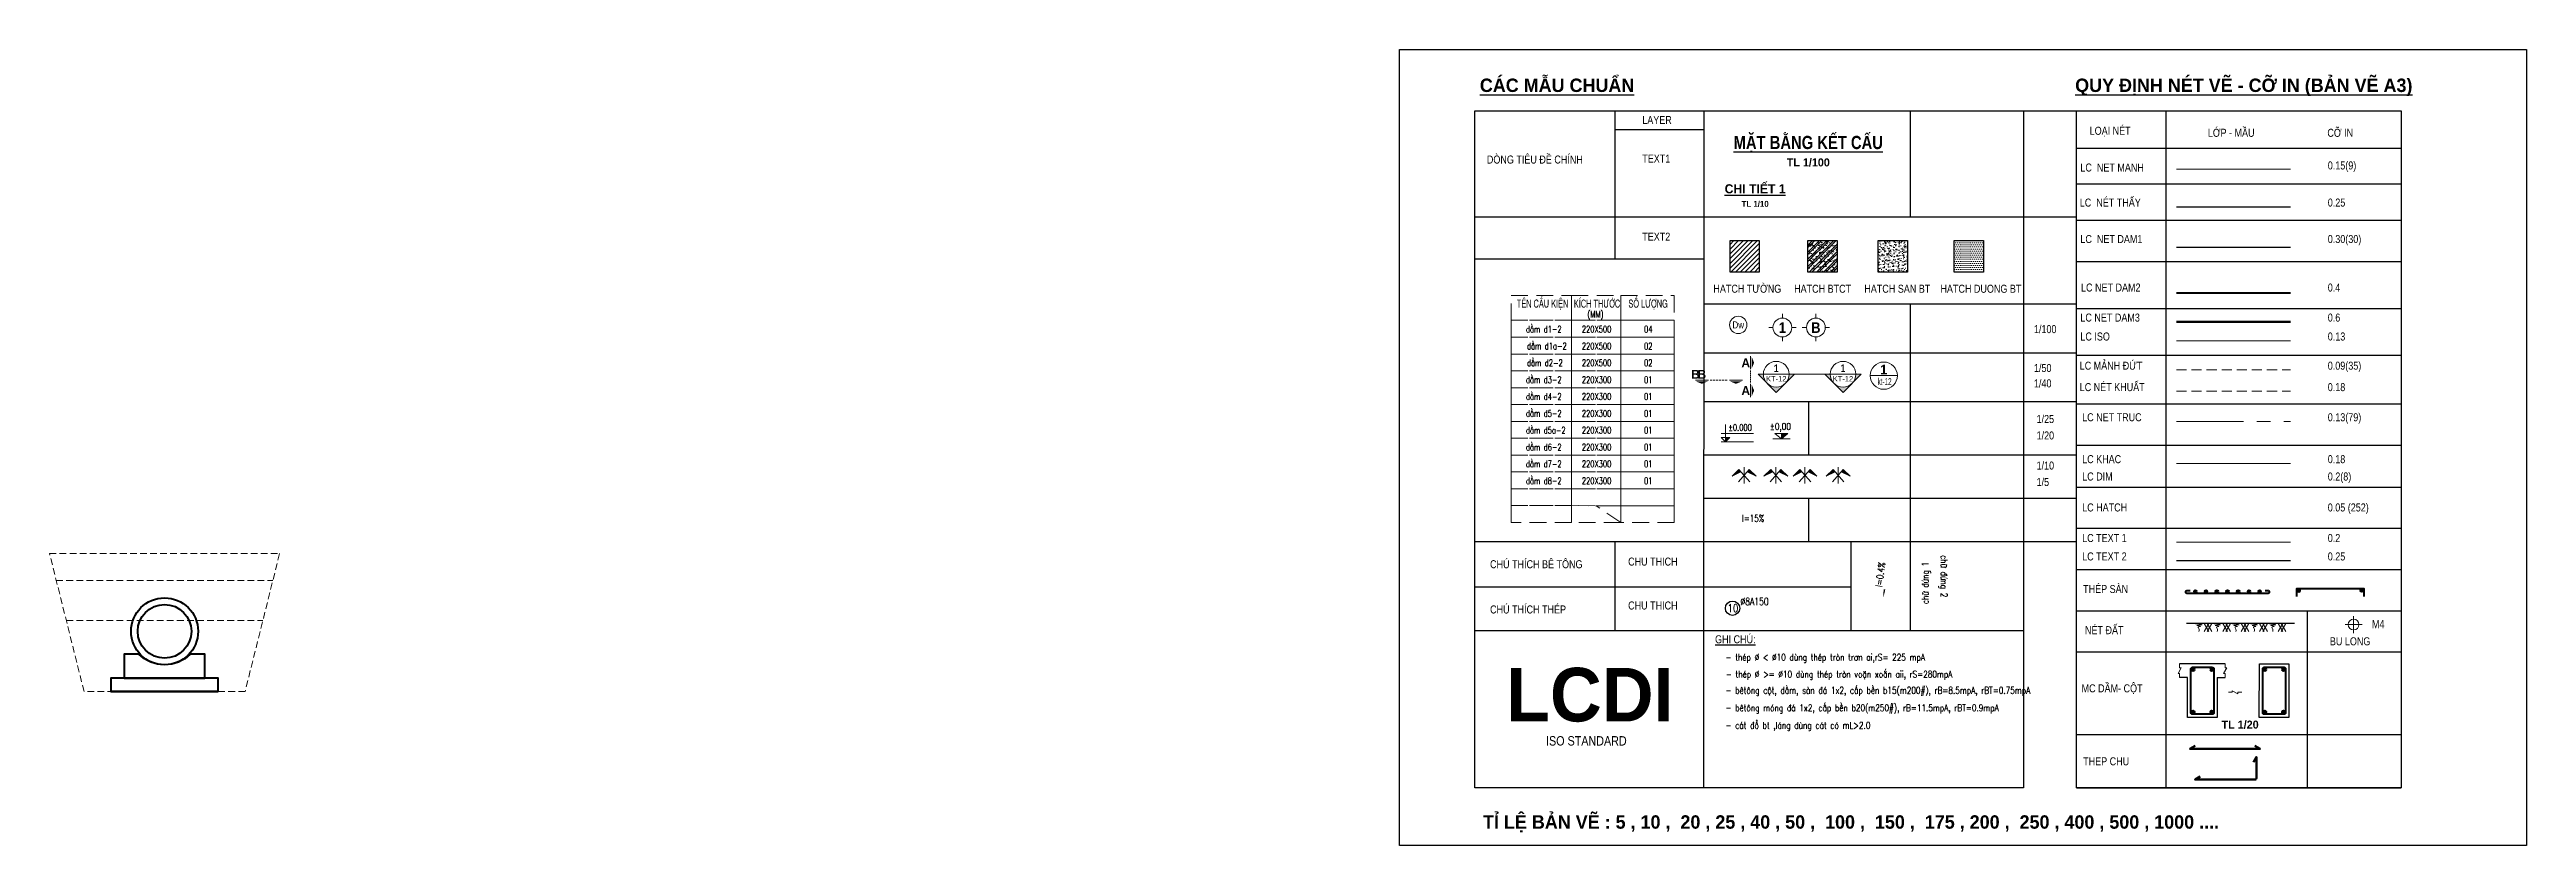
# Model space of a CAD drawing. Header units: millimetres. Extents: x -99113 to -65212, y 21211 to 34445.
# Drawn here: x -91757 to -73295, y 28504 to 34445 of the extents above; entities that cross this region are included whole.
import ezdxf
from ezdxf.enums import TextEntityAlignment as Align

# ---------------------------------------------------------------- set-up
doc = ezdxf.new("R2010")
doc.units = ezdxf.units.MM
doc.header["$MEASUREMENT"] = 0
for name, pattern in [('CENTERX2', [4, 2.5, -0.5, 0.5, -0.5]), ('DASHDOT', [1, 0.5, -0.25, 0, -0.25]), ('HIDDEN', [0.375, 0.25, -0.125])]:
    doc.linetypes.add(name, pattern=pattern)
for name, color, linetype, lineweight in [('KICHTHUOC', 8, 'Continuous', 18), ('LC Dim', 8, 'Continuous', 18), ('LC Hatch', 252, 'Continuous', 9), ('LC Hatch @ 1 (1)', 252, 'Continuous', 0), ('LC ISO', 153, 'Continuous', 13), ('LC Khac', 4, 'Continuous', 9), ('LC MANH DUT', 35, 'HIDDEN', 5), ('LC Net dam 1', 30, 'Continuous', 30), ('LC Net dam2', 6, 'Continuous', 40), ('LC Net dam3', 1, 'Continuous', 60), ('LC Net khuat', 4, 'HIDDEN', 13), ('LC Net manh', 239, 'Continuous', 5), ('LC Net thay', 7, 'Continuous', 25), ('LC Net truc', 79, 'DASHDOT', 13), ('LC Text1', 3, 'Continuous', 20), ('LC Text2', 7, 'Continuous', 25), ('Text', 7, 'Continuous', 20), ('v-KICHTHUOC', 8, 'Continuous', 18), ('v-TEXT', 7, 'Continuous', 20)]:
    doc.layers.add(name, color=color, linetype=linetype, lineweight=lineweight)
doc.styles.add('ARIAL', font='arial.ttf', dxfattribs={"width": 0.8})
doc.styles.add('Brief text', font='')
doc.styles.add('General text 2', font='arial.ttf')
doc.styles.add('LC 1', font='')
doc.styles.add('LC 2', font='', dxfattribs={"width": 0.7})
doc.styles.add('LC 3', font='vnsimli.shx', dxfattribs={"width": 0.75})
doc.styles.add('LC3', font='', dxfattribs={"width": 0.8})
doc.styles.add('T1', font='Vnsimli.shx', dxfattribs={"width": 0.8})
doc.styles.add('T2', font='', dxfattribs={"width": 0.8})
doc.styles.add('text', font='hoatbif.shx', dxfattribs={"width": 0.7})
doc.styles.add('text1', font='', dxfattribs={"width": 0.7, "height": 300})
doc.styles.get('Brief text').set_extended_font_data('.VnHelvetInsH', bold=True)
doc.styles.get('LC 1').set_extended_font_data('.VnAvantH', bold=True)
doc.styles.get('LC 2').set_extended_font_data('.VnArial NarrowH')
doc.styles.get('LC3').set_extended_font_data('.VnArialH', bold=True)
doc.styles.get('T2').set_extended_font_data('.VnArialH')
doc.styles.get('text1').set_extended_font_data('.VnHelvetInsH', bold=True)

msp = doc.modelspace()

# ---------------------------------------------------------------- texts
at = {"layer": 'LC Text1', "ltscale": 0.2, "style": 'LC 1', "width": 0.9}
for s, p in [('1', (-78840.9, 32305.8, 0)), ('B', (-78590.9, 32305.8, 0))]:
    msp.add_text(s, height=78.9, rotation=359.99922, dxfattribs=at).set_placement(p, align=Align.BOTTOM_CENTER)
at = {"layer": 'LC Text1', "style": 'LC 3', "width": 0.75}
msp.add_text(' I=15%%%', height=52.43, rotation=359.99922, dxfattribs=at).set_placement((-79168.3, 30919.4, 0))
at = {"layer": 'LC Text1', "color": 3, "style": 'LC 3', "width": 0.8}
for s, height, rotation, p in [('ch÷ ®øng 2', 50, 269.99922, (-77660.6, 30671.7, 0)), ('ch÷ ®øng 1', 50, 89.99922, (-77751, 30305.4, 0)), ('- thÐp %%C < %%C10 dïng thÐp trßn tr¬n ai,rS= 225 mpA', 50.002, 359.99922, (-79264.1, 29884, 0)), ('- thÐp %%C >= %%C10 dïng thÐp trßn voÆn xo¾n aii, rS=280mpA', 50.002, 359.99922, (-79262.1, 29757.8, 0)), ('- bªt«ng cét, dÇm, sµn ®¸ 1x2, cÊp bÒn b15(m200#), rB=8.5mpA, rBT=0.75mpA', 50.002, 359.99922, (-79264.6, 29637.4, 0)), ('- bªt«ng mãng ®¸ 1x2, cÊp bÒn b20(m250#), rB=11.5mpA, rBT=0.9mpA', 50.002, 359.99922, (-79264.6, 29506.8, 0)), ('- c¸t ®æ bt ,l¸ng dïng c¸t cã mL>2.0', 50.002, 359.99922, (-79264.6, 29376.1, 0))]:
    msp.add_text(s, height=height, rotation=rotation, dxfattribs=at).set_placement(p)
at = {"layer": 'LC Text2', "lineweight": -2}
for s, height, style, p in [('%%uc¸c mÉu chuÈn', 100.004, 'LC 1', (-81095.9, 34127.5, 0)), ('%%Uquy ®Þnh nÐt vÏ - cì in (b¶n vÏ A3)', 100.004, 'LC 1', (-76658.4, 34127.5, 0)), ('tl 1/20', 60, 'LC 1', (-75567.1, 29376.6, 0)), ('iso standard', 70.003, 'LC 2', (-80602.5, 29250.5, 0)), ('tØ lÖ b¶n vÏ : 5 , 10 ,  20 , 25 , 40 , 50 ,  100 ,  150 ,  175 , 200 ,  250 , 400 , 500 , 1000 ....', 100.004, 'LC 1', (-81072, 28629.9, 0))]:
    msp.add_text(s, height=height, rotation=359.99922, dxfattribs=dict(at, style=style)).set_placement(p)
at = {"layer": 'LC Text2', "style": 'T2', "width": 0.8}
for s, height, p in [('layer', 60, (-79885.1, 33888.5, 0)), ('lo¹i nÐt', 60, (-76550.2, 33808.1, 0)), ('Líp - mÇu', 60, (-75669.4, 33793.1, 0)), ('cì in', 60, (-74778.5, 33793, 0)), ('dßng tiªu ®Ò chÝnh', 60.002, (-81043.3, 33593.4, 0)), ('text1', 60, (-79885.1, 33600.2, 0)), ('0.15(9)', 60, (-74775.4, 33549.5, 0)), ('LC  Net manh', 60.002, (-76619.3, 33533.7, 0)), ('LC  nÐt thÊy', 60.002, (-76623.9, 33272.3, 0)), ('0.25 ', 60, (-74775.4, 33272.3, 0)), ('text2', 60, (-79885.2, 33017.9, 0)), ('LC  Net dam1', 60.002, (-76619.3, 33000.2, 0)), ('0.30(30)', 60, (-74775.4, 33000.2, 0)), ('HATCH T¦êNG', 60.002, (-79354.9, 32629.3, 0)), ('HATCH BTCT', 60, (-78753.3, 32629.3, 0)), ('HATCH SAN BT', 60.002, (-78229.9, 32629.3, 0)), ('HATCH DUONG BT', 60.002, (-77662.6, 32629.3, 0)), ('LC Net dam2', 60.002, (-76614.5, 32638.3, 0)), ('0.4', 60, (-74775.5, 32638.3, 0)), ('1/100', 60, (-76965.6, 32327.8, 0)), ('LC Net dam3', 60.002, (-76619.4, 32414.1, 0)), ('LC iso', 60, (-76619.4, 32273, 0)), ('0.6', 60, (-74775.5, 32414.1, 0)), ('0.13', 60, (-74775.5, 32273, 0)), ('LC m¶nh ®øt', 60.002, (-76624.4, 32055.1, 0)), ('1/50', 60, (-76965.6, 32037.7, 0)), ('1/40', 60, (-76965.6, 31923.1, 0)), ('LC nÐt khuÊt', 60.002, (-76624.4, 31895.3, 0)), ('0.09(35)', 60, (-74775.5, 32055, 0)), ('0.18', 60, (-74775.5, 31895.2, 0)), ('1/25', 60, (-76946, 31657.2, 0)), ('1/20', 60, (-76946, 31534.4, 0)), ('LC Net truc', 60.002, (-76606.2, 31670.3, 0)), ('0.13(79)', 60, (-74775.5, 31670.2, 0)), ('LC khac', 60, (-76606.2, 31357.6, 0)), ('0.18', 60, (-74775.5, 31357.6, 0)), ('1/10', 60, (-76946, 31309.9, 0)), ('1/5', 60, (-76946, 31187.1, 0)), ('LC dim', 60, (-76606.2, 31228.2, 0)), ('0.2(8)', 60, (-74775.5, 31228.1, 0)), ('LC Hatch', 60, (-76606.2, 30997.2, 0)), ('0.05 (252)', 60, (-74775.5, 30997.2, 0)), ('chó thÝch bª t«ng', 60.002, (-81019.5, 30573.5, 0)), ('chu thich', 60, (-79990.6, 30593.2, 0)), ('LC text 1', 60, (-76606.2, 30768.9, 0)), ('LC text 2', 60, (-76606.2, 30631.7, 0)), ('0.2', 60, (-74775.5, 30768.9, 0)), ('0.25', 60, (-74775.5, 30631.7, 0)), ('thÐp sµn', 60, (-76599, 30388.8, 0)), ('chó thÝch thÐp', 60.002, (-81019.5, 30236, 0)), ('chu thich', 60, (-79990.6, 30265.6, 0)), ('nÐt ®Êt', 60, (-76585.1, 30081.3, 0)), ('m4', 60, (-74446.3, 30126.1, 0)), ('%%Ughi chó:', 60.002, (-79342.4, 30013.3, 0)), ('bu long', 60, (-74759.7, 29998.3, 0)), ('mc dÇm- cét', 60.002, (-76610.4, 29647.3, 0)), ('thep chu', 60, (-76598.6, 29102.8, 0))]:
    msp.add_text(s, height=height, rotation=359.99922, dxfattribs=at).set_placement(p)
at = {"layer": 'LC Text2', "ltscale": 100, "style": 'LC 3', "width": 0.75}
msp.add_text('10', height=61.11, rotation=359.99922, dxfattribs=at).set_placement((-79209.2, 30275.1, 0), align=Align.MIDDLE_CENTER)
at = {"layer": 'LC Text2', "linetype": 'ByBlock', "style": 'LC 3', "width": 0.75}
msp.add_text('%%C8A150', height=55.56, rotation=359.99922, dxfattribs=at).set_placement((-79153.6, 30297.2, 0))
at = {"layer": 'LC Text2', "lineweight": -2, "style": 'LC 1'}
msp.add_text('LCDI', height=400.02, rotation=359.99922, dxfattribs=at).set_placement((-80276.1, 29630.3, 0), align=Align.MIDDLE)

# ---------------------------------------------------------------- blocks, each defined once
blk = doc.blocks.new('DXicon')
at = {"layer": 'LC Hatch', "ltscale": 50}
for points in [[(-1.15, 4.39), (-1.9, 5.26), (-4.45, 2.69)], [(4.45, 2.69), (1.9, 5.26), (1.15, 4.39)]]:
    blk.add_hatch(color=252, dxfattribs=at).paths.add_polyline_path(points)
at = {"layer": 'LC Net manh', "color": 8, "ltscale": 50}
for p, q in [((-1.9, 5.26), (-4.45, 2.69)), ((-4.45, 2.69), (-1.15, 4.39)), ((-2.13, 0.57), (1.9, 5.26)), ((2.13, 0.57), (-1.9, 5.26)), ((0, 0.04), (0, 6.04)), ((4.45, 2.69), (1.15, 4.39)), ((1.9, 5.26), (4.45, 2.69))]:
    blk.add_line(p, q, dxfattribs=at)
blk = doc.blocks.new('thep tron 2')
at = {"layer": 'LC Net dam2'}
for p, q in [((-0.5, 0.5), (0.5, 0.5)), ((0.35, 0.85), (-0.35, 0.15)), ((-0.35, 0.85), (0.35, 0.15)), ((0, 1), (0, 0))]:
    blk.add_line(p, q, dxfattribs=at)
blk.add_circle((0, 0.5), 0.5, dxfattribs=at)
blk = doc.blocks.new('theptron1')
at = {"layer": 'LC Net dam3'}
for p, q in [((-0.5, 0), (0.5, 0)), ((-0.35, 0.35), (0.35, -0.35)), ((0.35, 0.35), (-0.35, -0.35)), ((0, 0.5), (0, -0.5))]:
    blk.add_line(p, q, dxfattribs=at)
blk.add_circle((0, 0), 0.5, dxfattribs=at)
blk = doc.blocks.new('mat dat')
at = {"layer": 'LC Net manh'}
for p, q in [((2, 0), (3.73, -3)), ((3.73, 0), (2, -3)), ((3.15, 0), (4.88, -3)), ((4.88, 0), (3.15, -3))]:
    blk.add_line(p, q, dxfattribs=at)
blk.add_spline([(0, 0), (-1.21, -0.12), (1.21, -0.52), (-0.75, -0.75), (0.58, -1.1), (-0.23, -1.33), (0.06, -2.19), (0, -3)], degree=3, dxfattribs=at)
blk = doc.blocks.new('TTRUC')
at = {"layer": 'LC ISO'}
for p, q in [((-6.9, 0), (-10.1, 0)), ((0, 6.9), (0, 10.1)), ((6.9, 0), (10.1, 0)), ((0, -6.9), (0, -10.1))]:
    blk.add_line(p, q, dxfattribs=at)
at = {"layer": 'LC Net manh'}
blk.add_circle((0, 0), 6.95, dxfattribs=at)
blk = doc.blocks.new('TIEUDE1')
at = {"layer": 'LC Text2', "color": 7, "style": 'LC 1'}
blk.add_attdef('TIªU§Ò', text='', height=5, dxfattribs=at).set_placement((0, 0), align=Align.BOTTOM_CENTER)
blk.add_attdef('TL', text='', height=3, dxfattribs=at).set_placement((0, -2), align=Align.TOP_CENTER)
blk = doc.blocks.new('TIEUDE2')
at = {"layer": 'LC Text2', "color": 7, "style": 'LC 1'}
blk.add_attdef('%%UTIªU§Ò', text='', height=3.5, dxfattribs=at).set_placement((0, 0), align=Align.BOTTOM_CENTER)
blk.add_attdef('TL', text='', height=2.2, dxfattribs=at).set_placement((0, -1.8), align=Align.TOP_CENTER)
blk = doc.blocks.new('trich CT')
at = {"layer": 'LC ISO'}
blk.add_line((-500, 0), (500, 0), dxfattribs=at)
blk.add_circle((0, 0), 500, dxfattribs=at)
at = {"layer": 'LC Text1', "style": 'text1'}
blk.add_attdef('T', text='', height=350, dxfattribs=at).set_placement((0, 223), align=Align.MIDDLE_CENTER)
at = {"layer": 'LC Text1', "linetype": 'ByBlock', "style": 'text', "width": 0.7}
blk.add_attdef('KT', text='', height=250, dxfattribs=at).set_placement((0, -217), align=Align.MIDDLE_CENTER)
blk = doc.blocks.new('*U19')
at = {"layer": 'LC ISO'}
h = blk.add_hatch(color=256, dxfattribs=at)
h.paths.add_polyline_path([(0, -8.5), (4.2, -4.2, -0.198912), (0, -6, -0.198912), (-4.2, -4.2)])
h.paths.add_polyline_path([(8.5, 0), (6, 0, -0.198912), (4.2, -4.2)])
h.paths.add_polyline_path([(-4.2, -4.2, -0.198912), (-6, 0), (-8.5, 0)])
h = blk.add_hatch(color=256, dxfattribs=at)
h.paths.add_polyline_path([(31.1, -8.5), (35.3, -4.2, -0.198912), (31.1, -6, -0.198912), (26.8, -4.2)])
h.paths.add_polyline_path([(39.6, 0), (37.1, 0, -0.198912), (35.3, -4.2)])
h.paths.add_polyline_path([(26.8, -4.2, -0.198912), (25.1, 0), (22.6, 0)])
for p, q in [((-6, 0), (6, 0)), ((25.1, 0), (37.1, 0))]:
    blk.add_line(p, q, dxfattribs=at)
for points in [[(6, 0), (8.5, 0), (0, -8.5), (-8.5, 0), (-6, 0)], [(37.1, 0), (39.6, 0), (31.1, -8.5), (22.6, 0), (25.1, 0)]]:
    blk.add_lwpolyline(points, dxfattribs=at)
for centre in [(0, 0), (31.1, 0)]:
    blk.add_circle(centre, 6, dxfattribs=at)
at = {"layer": 'LC MANH DUT', "linetype": 'HIDDEN', "ltscale": 300}
blk.add_line((6, 0), (25.1, 0), dxfattribs=at)
at = {"layer": 'LC Text1', "style": 'Brief text', "width": 0.8, "flags": 8}
for tag, p in [('VIEW-NUMBER2', (0, 52)), ('VIEW-NUMBER1', (0, 0))]:
    blk.add_attdef(tag, text='', height=3.5, dxfattribs=at).set_placement(p, align=Align.BOTTOM_CENTER)
at = {"layer": 'LC Text1', "style": 'ARIAL', "width": 0.8, "flags": 8}
for tag, p in [('SHEET-NUMBER2', (0, 51.1)), ('SHEET-NUMBER1', (0, -0.9))]:
    blk.add_attdef(tag, text='', height=2.5, dxfattribs=at).set_placement(p, align=Align.TOP_CENTER)
blk = doc.blocks.new('Caodo1')
at = {"layer": 'LC Text1'}
blk.add_hatch(color=4, dxfattribs=at).paths.add_polyline_path([(0, 200), (0, 0), (243, 200)])
at = {"layer": 'LC Text1', "color": 4}
for p, q in [((324, 0), (-324, 0)), ((0, 0), (0, 200))]:
    blk.add_line(p, q, dxfattribs=at)
blk.add_lwpolyline([(-243, 200), (243, 200), (0, 0), (0, 0)], close=True, dxfattribs=at)
at = {"layer": 'LC Text1', "color": 4, "style": 'T1', "width": 0.8}
blk.add_attdef('%%P0,00', text='', height=250, dxfattribs=at).set_placement((-39, 460), align=Align.MIDDLE_CENTER)
blk = doc.blocks.new('bu lon')
at = {"layer": 'LC Khac', "color": 9}
for p, q in [((0.79, 0), (-0.79, 0)), ((0, -0.79), (0, 0.79))]:
    blk.add_line(p, q, dxfattribs=at)
at = {"layer": 'LC Khac', "color": 7}
blk.add_circle((0, 0), 0.5, dxfattribs=at)
blk = doc.blocks.new('MM')
at = {"layer": 'LC Khac', "xscale": 2.289702860291335, "yscale": 2.289702860291335, "zscale": 2.289702860291335}
blk.add_blockref('bu lon', (0, 0), dxfattribs=at)
blk = doc.blocks.new('CT')
at = {"layer": 'LC Text1', "lineweight": 15}
blk.add_hatch(color=4, dxfattribs=at).paths.add_polyline_path([(3.25, 1.6), (1.64, 1.6), (1.64, 0)])
at = {"layer": 'LC Text1', "color": 4, "lineweight": 15, "ltscale": 50}
for p, q in [((12.09, 0), (0, 0)), ((0.05, 3.14), (12, 3.14))]:
    blk.add_line(p, q, dxfattribs=at)
for points in [[(1.64, 0), (0.03, 1.6), (1.64, 1.6)], [(1.64, 6.43), (1.64, 0)], [(1.64, 0), (3.25, 1.6), (1.64, 1.6)]]:
    blk.add_lwpolyline(points, dxfattribs=at)
at = {"layer": 'LC Text1', "color": 4, "style": 'LC 3', "width": 0.75}
blk.add_attdef('CT', (1.91, 3.5), '', height=2.2, dxfattribs=at)
blk = doc.blocks.new('*U5')
at = {"layer": 'LC ISO'}
blk.add_circle((0, 0), 4.25, dxfattribs=at)
at = {"layer": 'LC Text1', "style": 'General text 2', "width": 0.8, "flags": 8}
blk.add_attdef('SYMBOL', text='', height=3.5, dxfattribs=at).set_placement((0, 0), align=Align.MIDDLE_CENTER)
blk = doc.blocks.new('matcatdoc')
at = {"layer": 'LC Khac', "color": 1, "ltscale": 2}
for p, q in [((0, 485), (0, 0)), ((0, -550), (0, -1036))]:
    blk.add_line(p, q, dxfattribs=at)
for points in [[(134, 243, 0, 471, 0), (37, 243, 275, 275, 0)], [(134, -793, 0, 471, 0), (37, -793, 275, 275, 0)]]:
    blk.add_lwpolyline(points, format="xyseb", dxfattribs=at)
at = {"layer": 'LC MANH DUT', "ltscale": 200}
blk.add_line((0, -49), (0, -506), dxfattribs=at)
at = {"ltscale": 2, "style": 'LC 1'}
for p in [(-179, 243), (-179, -793)]:
    blk.add_attdef('LC', text='', height=330, dxfattribs=at).set_placement(p, align=Align.MIDDLE_CENTER)
blk = doc.blocks.new('*U18')
at = {"layer": 'LC Khac', "color": 1, "ltscale": 2}
for p, q in [((0, 0), (-485, 0)), ((1271, 0), (785, 0))]:
    blk.add_line(p, q, dxfattribs=at)
for points in [[(-243, -134, 0, 471, 0), (-243, -37, 275, 275, 0)], [(1028, -134, 0, 471, 0), (1028, -37, 275, 275, 0)]]:
    blk.add_lwpolyline(points, format="xyseb", dxfattribs=at)
at = {"layer": 'LC MANH DUT', "ltscale": 300}
blk.add_line((66, 0), (732, 0), dxfattribs=at)
at = {"ltscale": 2, "style": 'LC 1'}
for p in [(-243, 222), (1028, 222)]:
    blk.add_attdef('LC', text='', height=330, dxfattribs=at).set_placement(p, align=Align.MIDDLE_CENTER)
blk = doc.blocks.new('DODOC1')
at = {"layer": 'KICHTHUOC'}
blk.add_lwpolyline([(-630, 0, 0, 0, 0), (762, 0, 0, 66.7, 0), (443, 0, 66.7, 66.7, 0)], format="xyseb", dxfattribs=at)
at = {"layer": 'Text', "style": 'T1', "width": 0.8}
blk.add_attdef('DOC', text='', height=250, dxfattribs=at).set_placement((-79, 226), align=Align.MIDDLE_CENTER)

# ---------------------------------------------------------------- hatches: boundary and pattern name
at = {"layer": 'LC Hatch', "ltscale": 3}
h = msp.add_hatch(dxfattribs=at)
h.set_pattern_fill('AR-CONC', color=256, scale=7.032736, angle=-0.00078)
h.set_pattern_definition([(49.99922, (-70279.283, 16663.816), (50.44296, -4.41388), [5.27455, -58.02007]), (354.9992, (-70279.283, 16663.816), (-9.75729, 52.89982), [4.21964, -46.41606]), (100.45062, (-70275.08, 16663.45), (40.6857, 48.48591), [4.48268, -49.30947]), (46.1834, (-70279.28, 16677.88), (75.05609, -11.64154), [7.91183, -87.0301]), (96.6348, (-70273.03, 16676.91), (65.7333, 68.50624), [6.72402, -73.9642]), (351.1834, (-70279.28, 16677.88), (65.73325, 68.5063), [6.32946, -69.6241]), (20.99922, (-70272.25, 16674.365), (41.97851, -28.3157), [5.27455, -58.02007]), (325.9992, (-70272.25, 16674.365), (17.11242, 50.99766), [4.21964, -46.41606]), (71.45062, (-70268.75, 16672.005), (59.09095, 22.68191), [4.48268, -49.30947]), (37.49922, (-70279.283, 16663.816), (0.85549, 23.411535), [0, -45.85344, 0, -47.119332, 0, -46.591877]), (7.49922, (-70279.283, 16663.816), (18.501366, 27.737682), [0, -26.865052, 0, -44.79853, 0, -17.75766]), (327.49922, (-70294.966, 16663.816), (37.542302, -1.586738), [0, -17.58184, 0, -54.85534, 0, -72.78882]), (317.49922, (-70302, 16663.816), (41.01404, 7.03956), [0, -22.85639, 0, -36.429573, 0, -51.69061])])
h.paths.add_polyline_path([(-77908.9, 33018.9), (-78126.9, 33018.9), (-78126.9, 32783.4), (-77908.9, 32783.4)])
h = msp.add_hatch(dxfattribs=at)
h.set_pattern_fill('DOTS', color=256, scale=246.145766, angle=-0.00078)
h.set_pattern_definition([(359.99922, (-70241.687, 16663.816), (7.692266, 15.384005), [0, -15.38411])])
h.paths.add_polyline_path([(-77341.6, 33018.8), (-77559.6, 33018.8), (-77559.6, 32783.4), (-77341.6, 32783.4)])
at = {"layer": 'LC Hatch @ 1 (1)', "ltscale": 2}
h = msp.add_hatch(dxfattribs=at)
h.set_pattern_fill('ANSI31', color=256, scale=200.011017, angle=-0.00078)
h.set_pattern_definition([(44.99922, (-70241.687, 16663.816), (-17.6784, 17.678885), [])])
h.paths.add_polyline_path([(-79013, 32783.4), (-79013, 33018.9), (-79231, 33018.9), (-79231, 32783.4)])
h = msp.add_hatch(dxfattribs=at)
h.set_pattern_fill('BTCT', color=256, scale=10.000405, angle=-0.00078)
h.set_pattern_definition([(49.9992, (-79131.46, 45232.37), (71.72884, -6.27645), [7.5003, -82.50334]), (354.9992, (-79131.46, 45232.37), (-13.87467, 75.22245), [6.00024, -66.00267]), (100.4506, (-79125.484, 45231.85), (57.85422, 68.94596), [6.37428, -70.11705]), (46.1834, (-79131.46, 45252.37), (106.7282, -16.55403), [11.2505, -123.755]), (96.6348, (-79122.57, 45250.99), (93.4714, 97.41445), [9.5614, -105.1756]), (351.1834, (-79131.46, 45252.37), (93.4713, 97.4145), [9.0004, -99.004]), (20.9992, (-79121.46, 45247.37), (59.69257, -40.26434), [7.5003, -82.50334]), (325.9992, (-79121.46, 45247.37), (24.3335, 72.5176), [6.00024, -66.00267]), (71.4506, (-79116.486, 45244.016), (84.0261, 32.2532), [6.37428, -70.11705]), (37.49922, (-79131.46, 45232.371), (1.21649, 33.290717), [0, -65.20264, 0, -67.00271, 0, -66.25268]), (7.4992, (-79131.46, 45232.37), (26.30856, 39.44241), [0, -38.20155, 0, -63.70258, 0, -25.25102]), (327.49922, (-79153.762, 45232.372), (53.384375, -2.25631), [0, -25.00101, 0, -78.00316, 0, -103.50419]), (317.4992, (-79163.76, 45232.37), (58.32112, 10.0101), [0, -32.50132, 0, -51.8021, 0, -73.50298]), (44.9992, (-79131.46, 45232.37), (-26.51722, 26.51794), []), (44.9992, (-79113.783, 45232.37), (-26.51722, 26.51794), [])])
h.paths.add_polyline_path([(-78432.3, 33018.9), (-78650.3, 33018.9), (-78650.3, 32783.4), (-78432.3, 32783.4)])

# ---------------------------------------------------------------- linework, layer by layer
at = {"layer": 'Defpoints', "ltscale": 0.2, "elevation": 0}
msp.add_lwpolyline([(-81694.8, 34444.7), (-73294.5, 34444.6), (-73294.6, 28504.4), (-81694.9, 28504.5)], close=True, dxfattribs=at)
at = {"layer": 'LC ISO', "ltscale": 0.5}
msp.add_line((-75903.6, 32271.5, 0), (-75053.2, 32271.5, 0), dxfattribs=at)
at = {"layer": 'LC Khac', "ltscale": 0.5}
msp.add_line((-75903.6, 31356, 0), (-75053.2, 31356, 0), dxfattribs=at)
at = {"layer": 'LC MANH DUT', "ltscale": 300}
msp.add_line((-75903.6, 32053.5, 0), (-75053.2, 32053.5, 0), dxfattribs=at)
at = {"layer": 'LC MANH DUT', "ltscale": 200}
for p, q in [((-91757, 30682.7, 0), (-90042.1, 30682.7, 0)), ((-91707, 30482.7, 0), (-90092.1, 30482.7, 0)), ((-91632, 30182.7, 0), (-90167.1, 30182.7, 0))]:
    msp.add_line(p, q, dxfattribs=at)
at = {"layer": 'LC MANH DUT', "ltscale": 200, "elevation": 0}
msp.add_lwpolyline([(-90042.1, 30682.7), (-90299.6, 29652.7), (-91499.5, 29652.7), (-91757, 30682.7)], dxfattribs=at)
at = {"layer": 'LC Net dam 1'}
msp.add_line((-75903.6, 32970.4, 0), (-75053.2, 32970.4, 0), dxfattribs=at)
at = {"layer": 'LC Net dam2', "ltscale": 5}
msp.add_line((-75053.2, 32626.3, 0), (-75903.6, 32626.3, 0), dxfattribs=at)
at = {"layer": 'LC Net dam2'}
msp.add_line((-90499.6, 29652.7, 0), (-91299.5, 29652.7, 0), dxfattribs=at)
at = {"layer": 'LC Net dam2', "elevation": 0}
msp.add_lwpolyline([(-75242.9, 30408), (-75222.9, 30408, -0.4142136), (-75211.5, 30396.6), (-75211.5, 30395.3, -0.4142136), (-75222.9, 30384), (-75522.3, 30384), (-75821.8, 30384, -0.4142136), (-75833.2, 30395.3), (-75833.2, 30396.6, -0.4142136), (-75821.8, 30408), (-75801.8, 30408)], format="xyb", dxfattribs=at)
msp.add_lwpolyline([(-75006.4, 30363.2), (-75006.4, 30423.2), (-74506.4, 30423.2), (-74506.4, 30363.2)], dxfattribs=at)
for points in [[(-90899.6, 29752.7), (-90599.7, 29752.7), (-90599.7, 29931.8), (-90708.7, 29931.8, -0.1989124), (-90899.6, 29852.7, -0.1989124), (-91090.6, 29931.8), (-91199.6, 29931.8), (-91199.6, 29752.7)], [(-75795.1, 29494.3), (-75795.1, 29824.3, -0.4142136), (-75785.1, 29834.3), (-75635.1, 29834.3, -0.4142136), (-75625.1, 29824.3), (-75625.1, 29494.3, -0.4142136), (-75635.1, 29484.3), (-75785.1, 29484.3, -0.4142136)], [(-75260.7, 29494.3), (-75260.6, 29824.3, -0.4142136), (-75250.6, 29834.3), (-75100.6, 29834.3, -0.4142136), (-75090.6, 29824.3), (-75090.6, 29494.3, -0.4142136), (-75100.6, 29484.3), (-75250.7, 29484.3, -0.4142136)]]:
    msp.add_lwpolyline(points, format="xyb", close=True, dxfattribs=at)
msp.add_lwpolyline([(-90499.6, 29652.7), (-90499.6, 29752.7), (-91299.6, 29752.7), (-91299.6, 29652.7)], close=True, dxfattribs=at)
at = {"layer": 'LC Net dam2'}
for radius in [250, 200]:
    msp.add_circle((-90899.6, 30102.7, 0), radius, dxfattribs=at)
at = {"layer": 'LC Net dam3', "ltscale": 0.5}
msp.add_line((-75903.6, 32412.5, 0), (-75053.2, 32412.5, 0), dxfattribs=at)
at = {"layer": 'LC Net dam3', "ltscale": 5, "elevation": 0}
msp.add_lwpolyline([(-75764.3, 29248.2), (-75803.3, 29225.7), (-75280.2, 29225.7), (-75319.2, 29248.2)], dxfattribs=at)
at = {"layer": 'LC Net dam3', "elevation": 0}
msp.add_lwpolyline([(-75329.9, 29127.1), (-75307.4, 29166.1), (-75307.4, 29006.4, -0.4142136), (-75317.4, 28996.4), (-75764.9, 28996.4), (-75725.9, 29018.9)], format="xyb", dxfattribs=at)
at = {"layer": 'LC Net khuat', "ltscale": 300}
msp.add_line((-75903.6, 31893.7, 0), (-75053.2, 31893.7, 0), dxfattribs=at)
at = {"layer": 'LC Net manh'}
msp.add_line((-75903.6, 33550.6, 0), (-75053.2, 33550.6, 0), dxfattribs=at)
at = {"layer": 'LC Net manh', "elevation": 0}
for points in [[(-75880.1, 29759.3), (-75880.1, 29788), (-75891.6, 29788), (-75868.6, 29830.7), (-75880.1, 29830.7), (-75880.1, 29859.3)], [(-75540.1, 29759.3), (-75540.1, 29788), (-75551.6, 29788), (-75528.6, 29830.7), (-75540.1, 29830.7), (-75540.1, 29859.3)], [(-75516, 29648.2), (-75487.4, 29648.2), (-75487.4, 29659.7), (-75444.7, 29636.6), (-75444.7, 29648.2), (-75416, 29648.2)]]:
    msp.add_lwpolyline(points, dxfattribs=at)
at = {"layer": 'LC Net thay'}
for p, q in [((-80090.1, 33987.8, 0), (-80090.2, 32882, 0)), ((-79427.4, 33987.8, 0), (-79427.5, 28934.2, 0)), ((-77889.3, 33987.7, 0), (-77889.3, 33195.2, 0)), ((-77043, 33987.7, 0), (-76648.7, 33987.7, 0)), ((-75982.8, 33987.7, 0), (-75982.9, 28934.1, 0)), ((-79427.4, 33845.7, 0), (-80090.2, 33845.7, 0)), ((-76648.7, 33707.4, 0), (-74229.3, 33707.4, 0)), ((-76648.7, 33442.8, 0), (-74229.3, 33442.8, 0)), ((-75903.6, 33270.8, 0), (-75053.2, 33270.8, 0)), ((-81133.9, 33195.2, 0), (-77889.3, 33195.2, 0)), ((-81133.9, 33195.2, 0), (-76648.7, 33195.2, 0)), ((-76648.7, 33171.7, 0), (-74229.3, 33171.6, 0)), ((-81133.9, 32882, 0), (-79427.4, 32882, 0)), ((-76648.7, 32862.6, 0), (-74229.3, 32862.6, 0)), ((-79427.4, 32545.7, 0), (-76648.8, 32545.7, 0)), ((-77889.3, 32545.7, 0), (-77889.4, 30108.3, 0)), ((-76648.8, 32512.7, 0), (-74229.3, 32512.7, 0)), ((-79427.4, 32182.2, 0), (-76648.8, 32182.2, 0)), ((-76648.8, 32162.9, 0), (-74229.3, 32162.8, 0)), ((-79427.5, 31818.7, 0), (-76648.8, 31818.7, 0)), ((-78645.9, 31818.7, 0), (-78645.9, 31420.4, 0)), ((-76648.8, 31799.4, 0), (-74229.3, 31799.3, 0)), ((-79427.5, 31420.4, 0), (-76648.8, 31420.3, 0)), ((-76648.8, 31491.8, 0), (-74229.3, 31491.8, 0)), ((-79427.5, 31096.4, 0), (-77889.4, 31096.4, 0)), ((-79427.5, 31096.4, 0), (-76648.8, 31096.3, 0)), ((-78645.9, 31096.4, 0), (-78645.9, 30774.1, 0)), ((-76648.8, 31179.2, 0), (-74229.3, 31179.1, 0)), ((-76648.8, 30871.6, 0), (-74229.3, 30871.6, 0)), ((-81133.9, 30774.2, 0), (-76648.8, 30774.1, 0)), ((-80090.2, 30774.2, 0), (-80090.2, 30108.4, 0)), ((-78327.2, 30108.3, 0), (-78327.2, 30774.1, 0)), ((-76648.8, 30564.1, 0), (-74229.3, 30564, 0)), ((-75903.6, 30630.1, 0), (-75053.2, 30630.1, 0)), ((-81133.9, 30435.9, 0), (-78327.2, 30435.9, 0)), ((-81133.9, 30108.4, 0), (-77043, 30108.3, 0)), ((-81133.9, 30108.4, 0), (-77043, 30108.3, 0)), ((-76648.8, 30256.5, 0), (-74229.3, 30256.5, 0)), ((-75023.3, 30161.9, 0), (-75827.4, 30161.9, 0)), ((-74930.2, 30256.5, 0), (-74930.2, 28934.1, 0)), ((-76648.8, 29949, 0), (-74229.3, 29948.9, 0)), ((-75540.1, 29859.3, 0), (-75880.1, 29859.3, 0)), ((-75820.1, 29759.3, 0), (-75880.1, 29759.3, 0)), ((-75600.1, 29759.3, 0), (-75540.1, 29759.3, 0)), ((-76648.8, 29333.9, 0), (-74229.3, 29333.8, 0)), ((-76648.8, 28934.1, 0), (-74229.3, 28934.1, 0))]:
    msp.add_line(p, q, dxfattribs=at)
at = {"layer": 'LC Net thay', "elevation": 0}
for points in [[(-81133.9, 33987.8), (-77043, 33987.7), (-77043.1, 28934.1), (-81133.9, 28934.2)], [(-76648.7, 33987.7), (-74229.3, 33987.7), (-74229.3, 28934.1), (-76648.8, 28934.1)], [(-75285.6, 29859.3), (-75065.6, 29859.3), (-75065.6, 29459.3), (-75285.7, 29459.3)]]:
    msp.add_lwpolyline(points, close=True, dxfattribs=at)
msp.add_lwpolyline([(-75600.1, 29759.3), (-75600.1, 29459.3), (-75820.1, 29459.3), (-75820.1, 29759.3)], dxfattribs=at)
at = {"layer": 'LC Net truc', "linetype": 'CENTERX2', "ltscale": 200}
msp.add_line((-75903.6, 31668.7, 0), (-75053.2, 31668.7, 0), dxfattribs=at)
at = {"layer": 'LC Text1'}
msp.add_line((-75903.6, 30767.3, 0), (-75053.2, 30767.3, 0), dxfattribs=at)
at = {"layer": 'LC Text2', "ltscale": 2, "elevation": 0}
for points in [[(-79231, 33018.9), (-79013, 33018.9), (-79013, 32783.4), (-79231, 32783.4)], [(-78650.3, 33018.9), (-78432.3, 33018.9), (-78432.3, 32783.4), (-78650.3, 32783.4)], [(-78126.9, 33018.9), (-77908.9, 33018.9), (-77908.9, 32783.4), (-78126.9, 32783.4)], [(-77559.6, 33018.8), (-77341.6, 33018.8), (-77341.6, 32783.4), (-77559.6, 32783.4)]]:
    msp.add_lwpolyline(points, close=True, dxfattribs=at)
at = {"layer": 'LC Text2', "ltscale": 100}
msp.add_circle((-79212.3, 30275.1, 0), 53.5, dxfattribs=at)

# ---------------------------------------------------------------- block references
at = {"layer": 'LC Dim'}
for p, xscale, yscale, zscale, rotation in [((-75779.1, 29818.3, 0), 20.00081018598456, 20.00081018598456, 20.00081018598456, 359.999216292062), ((-75641.1, 29818.3, 0), -20.00081018598456, 20.00081018598453, 20.00081018598453, 359.999216292062), ((-75244.6, 29818.3, 0), 20.00081018598456, 20.00081018598456, 20.00081018598456, 359.999216292062), ((-75106.6, 29818.3, 0), -20.00081018598456, 20.00081018598453, 20.00081018598453, 359.999216292062), ((-75779.1, 29500.3, 0), -20.00081018598454, 20.00081018598453, 20.00081018598453, 179.9992162950231), ((-75641.1, 29500.3, 0), 20.00081018598454, 20.00081018598454, 20.00081018598454, 179.9992162950232), ((-75244.7, 29500.3, 0), -20.00081018598454, 20.00081018598453, 20.00081018598453, 179.9992162950231), ((-75106.6, 29500.3, 0), 20.00081018598454, 20.00081018598454, 20.00081018598454, 179.9992162950232)]:
    msp.add_blockref('theptron1', p, dxfattribs=dict(at, xscale=xscale, yscale=yscale, zscale=zscale, rotation=rotation))
at = {"layer": 'LC Hatch', "xscale": 20.00081018598456, "yscale": 20.00081018598456, "zscale": 20.00081018598456, "rotation": 359.999216292062}
for p in [(-79126.2, 31206.1, 0), (-78889.3, 31206.1, 0), (-78672.2, 31206.1, 0), (-78425.4, 31206.1, 0)]:
    msp.add_blockref('DXicon', p, dxfattribs=at)
at = {"layer": 'LC ISO', "xscale": 10.07885023082149, "yscale": 10.07885023082149, "zscale": 10.07885023082149, "rotation": 359.999216292062}
for p in [(-78840.9, 32370, 0), (-78590.9, 32370, 0)]:
    msp.add_blockref('TTRUC', p, dxfattribs=at)
at = {"layer": 'LC ISO'}
ref = msp.add_blockref('*U19', (-78886.4, 32021.4, 0), dxfattribs=dict(at, xscale=16.00064814879262, yscale=16.00064814879262, zscale=16.00064814879262, rotation=359.999216292062))
ref.add_attrib('VIEW-NUMBER1', '1', dxfattribs={"layer": 'LC Text1', "height": 56, "rotation": 359.99922, "style": 'Brief text', "width": 0.8}).set_placement((-78886.4, 32021.4, 0), align=Align.BOTTOM_CENTER)
ref.add_attrib('SHEET-NUMBER1', 'KT-12', dxfattribs={"layer": 'LC Text1', "height": 40, "rotation": 359.99922, "style": 'ARIAL', "width": 0.8}).set_placement((-78886.4, 32007.4, 0), align=Align.TOP_CENTER)
ref.add_attrib('VIEW-NUMBER2', '1', dxfattribs={"layer": 'LC Text1', "height": 56, "rotation": 359.99922, "style": 'Brief text', "width": 0.8}).set_placement((-78389.1, 32021.4, 0), align=Align.BOTTOM_CENTER)
ref.add_attrib('SHEET-NUMBER2', 'KT-12', dxfattribs={"layer": 'LC Text1', "height": 40, "rotation": 359.99922, "style": 'ARIAL', "width": 0.8}).set_placement((-78389.1, 32007.4, 0), align=Align.TOP_CENTER)
ref = msp.add_blockref('trich CT', (-78085.2, 32010.7, 0), dxfattribs=dict(at, xscale=0.2036653928654121, yscale=0.2036653928654121, zscale=0.2036653928654121, rotation=359.999216292062))
ref.add_attrib('T', '1', dxfattribs={"layer": 'LC Text2', "height": 71.3, "rotation": 359.99922, "style": 'text1'}).set_placement((-78085.2, 32056.1, 0), align=Align.MIDDLE_CENTER)
ref.add_attrib('KT', ' kt-12', dxfattribs={"layer": 'LC Text2', "linetype": 'ByBlock', "height": 50.92, "rotation": 359.99922, "style": 'text', "width": 0.55}).set_placement((-78085.2, 31966.5, 0), align=Align.MIDDLE_CENTER)
at = {"layer": 'LC Khac', "xscale": 20.00081018598456, "yscale": 20.00081018598456, "zscale": 20.00081018598456, "rotation": 359.999216292062}
for p in [(-75736.3, 30161.9, 0), (-75598.7, 30161.9, 0), (-75461.1, 30161.9, 0), (-75323.6, 30161.9, 0), (-75186, 30161.9, 0)]:
    msp.add_blockref('mat dat', p, dxfattribs=at)
at = {"layer": 'LC MANH DUT', "xscale": 34.940446697836, "yscale": 34.940446697836, "zscale": 34.940446697836, "rotation": 359.999216292062}
msp.add_blockref('MM', (-74582.9, 30153.2, 0), dxfattribs=at)
at = {"layer": 'LC Net dam2'}
for p, xscale, yscale, zscale, rotation in [((-75762.8, 30390, 0), 20.00081018598456, 20.00081018598456, 20.00081018598456, 359.999216292062), ((-75682.8, 30390, 0), 20.00081018598456, 20.00081018598456, 20.00081018598456, 359.999216292062), ((-75602.8, 30390, 0), 20.00081018598456, 20.00081018598456, 20.00081018598456, 359.999216292062), ((-75522.8, 30390, 0), 20.00081018598456, 20.00081018598456, 20.00081018598456, 359.999216292062), ((-75442.8, 30390, 0), 20.00081018598456, 20.00081018598456, 20.00081018598456, 359.999216292062), ((-75362.8, 30390, 0), 20.00081018598456, 20.00081018598456, 20.00081018598456, 359.999216292062), ((-75282.8, 30390, 0), 20.00081018598456, 20.00081018598456, 20.00081018598456, 359.999216292062), ((-74990.4, 30417.2, 0), -20.00081018598454, 20.00081018598453, 20.00081018598453, 179.9992162950231), ((-74522.4, 30417.2, 0), 20.00081018598454, 20.00081018598454, 20.00081018598454, 179.9992162950232)]:
    msp.add_blockref('thep tron 2', p, dxfattribs=dict(at, xscale=xscale, yscale=yscale, zscale=zscale, rotation=rotation))
at = {"layer": 'LC Net manh'}
ref = msp.add_blockref('*U5', (-79169.6, 32389.3, 0), dxfattribs=dict(at, xscale=15.24767647119836, yscale=15.24767647119836, zscale=15.24767647119836, rotation=359.999216292062))
ref.add_attrib('SYMBOL', 'Dw', dxfattribs={"layer": 'LC Text1', "height": 53.37, "rotation": 359.99922, "style": 'General text 2', "width": 0.8}).set_placement((-79169.6, 32389.3, 0), align=Align.MIDDLE_CENTER)
ref = msp.add_blockref('matcatdoc', (-79078.2, 32058.4, 0), dxfattribs=dict(at, xscale=0.2000081018599082, yscale=0.2000081018599082, zscale=0.2000081018599082, rotation=359.999216292062))
ref.add_attrib('LC', 'A', dxfattribs={"layer": '0', "ltscale": 2, "height": 66, "rotation": 359.99922, "style": 'LC 1'}).set_placement((-79113.9, 31899.8, 0), align=Align.MIDDLE_CENTER)
ref.add_attrib('LC', 'A', dxfattribs={"layer": '0', "ltscale": 2, "height": 66, "rotation": 359.99922, "style": 'LC 1'}).set_placement((-79113.9, 32106.9, 0), align=Align.MIDDLE_CENTER)
ref = msp.add_blockref('*U18', (-79392.4, 31976.5, 0), dxfattribs=dict(at, xscale=0.2000081018599082, yscale=0.2000081018599082, zscale=0.2000081018599082, rotation=359.999216292062))
ref.add_attrib('LC', 'B', dxfattribs={"layer": '0', "ltscale": 2, "height": 66, "rotation": 359.99922, "style": 'LC 1'}).set_placement((-79488.3, 32020.9, 0), align=Align.MIDDLE_CENTER)
ref.add_attrib('LC', 'B', dxfattribs={"layer": '0', "ltscale": 2, "height": 66, "rotation": 359.99922, "style": 'LC 1'}).set_placement((-79441, 32020.9, 0), align=Align.MIDDLE_CENTER)
at = {"layer": 'LC Text1'}
ref = msp.add_blockref('CT', (-79297.1, 31516.7, 0), dxfattribs=dict(at, xscale=20.00081018598456, yscale=20.00081018598456, zscale=20.00081018598456, rotation=359.999216292062))
ref.add_attrib('CT', '%%P0.000', (-79244.3, 31599.5, 0), dxfattribs={"color": 3, "height": 49.61, "rotation": 359.99922, "style": 'LC 3', "width": 0.7})
ref = msp.add_blockref('Caodo1', (-78848.1, 31540.2, 0), dxfattribs=dict(at, xscale=0.2000081018599082, yscale=0.2000081018599082, zscale=0.2000081018599082, rotation=359.999216292062))
ref.add_attrib('%%P0,00', '%%p0,00', dxfattribs={"layer": 'LC Text2', "height": 50, "rotation": 359.99922, "style": 'T1', "width": 0.8}).set_placement((-78855.9, 31632.1, 0), align=Align.MIDDLE_CENTER)
at = {"layer": 'LC Text2'}
ref = msp.add_blockref('TIEUDE1', (-78647.8, 33672, 0), dxfattribs=dict(at, xscale=20.00081018598456, yscale=20.00081018598456, zscale=20.00081018598456, rotation=359.999216292062))
ref.add_attrib('TIªU§Ò', '%%UmÆt b»ng kÕt cÊu', dxfattribs={"color": 7, "height": 98.492, "rotation": 359.99922, "style": 'LC3', "width": 0.8}).set_placement((-78647.8, 33672, 0), align=Align.BOTTOM_CENTER)
ref.add_attrib('TL', 'TL 1/100', dxfattribs={"color": 7, "height": 60, "rotation": 359.99922, "style": 'LC 1'}).set_placement((-78647.8, 33632, 0), align=Align.TOP_CENTER)
ref = msp.add_blockref('TIEUDE2', (-79043.9, 33350.7, 0), dxfattribs=dict(at, xscale=20.00081018598456, yscale=20.00081018598456, zscale=20.00081018598456, rotation=359.999216292062))
ref.add_attrib('%%UTIªU§Ò', '%%Uchi tiÕt 1', dxfattribs={"color": 7, "height": 67.926, "rotation": 359.99922, "style": 'LC 1'}).set_placement((-79043.9, 33350.7, 0), align=Align.BOTTOM_CENTER)
ref.add_attrib('TL', 'TL 1/10', dxfattribs={"color": 7, "height": 44, "rotation": 359.99922, "style": 'LC 1'}).set_placement((-79043.9, 33314.7, 0), align=Align.TOP_CENTER)
at = {"layer": 'v-KICHTHUOC'}
ref = msp.add_blockref('DODOC1', (-78068, 30504.5, 0), dxfattribs=dict(at, xscale=-0.2000110170166411, yscale=0.2000110170166411, zscale=0.2000110170166411, rotation=82.3267871807796))
ref.add_attrib('DOC', 'I=0.4%', dxfattribs={"layer": 'v-TEXT', "height": 50, "rotation": 82.32679, "style": 'T1', "width": 0.8}).set_placement((-78110.7, 30526.2, 0), align=Align.MIDDLE_CENTER)

msp.set_redraw_order([(e.dxf.handle, doc.entitydb.next_handle()) for e in msp.query("TEXT MTEXT ATTDEF DIMENSION ARC_DIMENSION")])  # texts and dimensions are drawn at this point

# ---------------------------------------------------------------- next in the draw order: wipeouts: each hides what was drawn before it
at = {"ltscale": 500}
msp.add_wipeout([(-80862.2, 32607.9), (-79647.3, 32607.9), (-79647.3, 30914.7), (-80862.2, 30914.7)], dxfattribs=at).translate(0, 0, 0).dxf.layer = 'LC Net truc'

# ---------------------------------------------------------------- next in the draw order: linework, layer by layer
at = {"layer": 'LC Dim', "ltscale": 3, "elevation": 0}
msp.add_lwpolyline([(-81694.8, 34444.7), (-73294.5, 34444.6), (-73294.6, 28504.4), (-81694.9, 28504.5)], close=True, dxfattribs=at)
at = {"layer": 'LC MANH DUT', "ltscale": 500, "elevation": 0}
for points in [[(-80862.2, 32607.9), (-80412.4, 32607.9), (-80412.4, 32423.7), (-80862.2, 32423.7)], [(-80412.4, 32607.9), (-80046, 32607.9), (-80046, 32423.7), (-80412.4, 32423.7)], [(-80046, 32607.9), (-79647.3, 32607.9), (-79647.3, 32423.7), (-80046, 32423.7)], [(-80862.2, 32423.7), (-80412.4, 32423.7), (-80412.4, 32298), (-80862.2, 32298)], [(-80412.4, 32423.7), (-80046, 32423.7), (-80046, 32297.9), (-80412.4, 32298)], [(-80046, 32423.7), (-79647.3, 32423.7), (-79647.3, 32297.9), (-80046, 32297.9)], [(-80862.2, 32298), (-80412.4, 32298), (-80412.4, 32172.2), (-80862.2, 32172.2)], [(-80862.2, 32172.2), (-80412.4, 32172.2), (-80412.4, 32046.5), (-80862.2, 32046.5)], [(-80412.4, 32298), (-80046, 32297.9), (-80046, 32172.2), (-80412.4, 32172.2)], [(-80412.4, 32172.2), (-80046, 32172.2), (-80046, 32046.4), (-80412.4, 32046.5)], [(-80046, 32297.9), (-79647.3, 32297.9), (-79647.3, 32172.2), (-80046, 32172.2)], [(-80046, 32172.2), (-79647.3, 32172.2), (-79647.3, 32046.4), (-80046, 32046.4)], [(-80862.2, 32046.5), (-80412.4, 32046.5), (-80412.4, 31920.7), (-80862.2, 31920.7)], [(-80412.4, 32046.5), (-80046, 32046.4), (-80046, 31920.7), (-80412.4, 31920.7)], [(-80046, 32046.4), (-79647.3, 32046.4), (-79647.3, 31920.7), (-80046, 31920.7)], [(-80862.2, 31920.7), (-80412.4, 31920.7), (-80412.4, 31795), (-80862.2, 31795)], [(-80862.2, 31795), (-80412.4, 31795), (-80412.4, 31669.2), (-80862.2, 31669.2)], [(-80412.4, 31920.7), (-80046, 31920.7), (-80046, 31794.9), (-80412.4, 31795)], [(-80412.4, 31795), (-80046, 31794.9), (-80046, 31669.2), (-80412.4, 31669.2)], [(-80046, 31920.7), (-79647.3, 31920.7), (-79647.3, 31794.9), (-80046, 31794.9)], [(-80046, 31794.9), (-79647.3, 31794.9), (-79647.3, 31669.2), (-80046, 31669.2)], [(-80862.2, 31669.2), (-80412.4, 31669.2), (-80412.4, 31543.5), (-80862.2, 31543.5)], [(-80412.4, 31669.2), (-80046, 31669.2), (-80046, 31543.4), (-80412.4, 31543.5)], [(-80046, 31669.2), (-79647.3, 31669.2), (-79647.3, 31543.4), (-80046, 31543.4)], [(-80862.2, 31543.5), (-80412.4, 31543.5), (-80412.4, 31417.7), (-80862.2, 31417.7)], [(-80862.2, 31417.7), (-80412.4, 31417.7), (-80412.4, 31292), (-80862.2, 31292)], [(-80412.4, 31543.5), (-80046, 31543.4), (-80046, 31417.7), (-80412.4, 31417.7)], [(-80412.4, 31417.7), (-80046, 31417.7), (-80046, 31291.9), (-80412.4, 31292)], [(-80046, 31543.4), (-79647.3, 31543.4), (-79647.3, 31417.7), (-80046, 31417.7)], [(-80046, 31417.7), (-79647.3, 31417.7), (-79647.3, 31291.9), (-80046, 31291.9)], [(-80862.2, 31292), (-80412.4, 31292), (-80412.4, 31166.2), (-80862.2, 31166.2)], [(-80412.4, 31292), (-80046, 31291.9), (-80046, 31166.2), (-80412.4, 31166.2)], [(-80046, 31291.9), (-79647.3, 31291.9), (-79647.3, 31166.2), (-80046, 31166.2)], [(-80862.2, 31166.2), (-80412.4, 31166.2), (-80412.4, 31040.5), (-80862.2, 31040.5)], [(-80862.2, 31040.5), (-80412.4, 31040.5), (-80412.4, 30914.7), (-80862.2, 30914.7)], [(-80412.4, 31166.2), (-80046, 31166.2), (-80046, 31040.4), (-80412.4, 31040.5)], [(-80412.4, 31040.5), (-80046, 31040.4), (-80046, 30914.7), (-80412.4, 30914.7)], [(-80229.2, 31040.4), (-79647.3, 31040.4), (-79647.3, 30914.7), (-80046, 30914.7)], [(-80046, 31166.2), (-79647.3, 31166.2), (-79647.3, 31040.4), (-80046, 31040.4)]]:
    msp.add_lwpolyline(points, close=True, dxfattribs=at)

# ---------------------------------------------------------------- next in the draw order: texts
at = {"layer": 'LC Text1', "color": 3, "style": 'LC 3', "width": 0.7}
for s, p in [('(MM)', (-80293.5, 32443.6, 0)), ('dÇm d1-2', (-80751.7, 32332.8, 0)), ('220X500', (-80335.4, 32332.8, 0)), ('04', (-79871.8, 32332.8, 0)), ('dÇm d1a-2', (-80743.5, 32207, 0)), ('dÇm d2-2', (-80743.5, 32081.3, 0)), ('220X500', (-80335.4, 32207, 0)), ('220X500', (-80335.4, 32081.3, 0)), ('02', (-79871.8, 32207, 0)), ('02', (-79871.8, 32081.3, 0)), ('dÇm d3-2', (-80751.7, 31955.5, 0)), ('220X300', (-80335.4, 31955.5, 0)), ('01', (-79871.8, 31955.5, 0)), ('dÇm d4-2', (-80751.7, 31829.8, 0)), ('dÇm d5-2', (-80751.7, 31704, 0)), ('220X300', (-80335.4, 31829.8, 0)), ('01', (-79871.8, 31829.8, 0)), ('dÇm d5a-2', (-80751.7, 31578.3, 0)), ('220X300', (-80335.4, 31704, 0)), ('220X300', (-80335.4, 31578.3, 0)), ('01', (-79871.8, 31704, 0)), ('01', (-79871.8, 31578.3, 0)), ('dÇm d6-2', (-80751.7, 31452.5, 0)), ('dÇm d7-2', (-80751.7, 31326.8, 0)), ('220X300', (-80335.4, 31452.5, 0)), ('01', (-79871.8, 31452.5, 0)), ('dÇm d8-2', (-80751.7, 31201, 0)), ('220X300', (-80335.5, 31326.8, 0)), ('220X300', (-80335.5, 31201, 0)), ('01', (-79871.8, 31326.8, 0)), ('01', (-79871.8, 31201, 0))]:
    msp.add_text(s, height=49.61, rotation=359.99922, dxfattribs=at).set_placement(p)
at = {"layer": 'LC Text2', "lineweight": -2, "style": 'LC 2', "width": 0.8}
for s, height, p in [('tªn cÊu kiÖn', 60.002, (-80820.5, 32518.3, 0)), ('kÝch th\xadíc', 60, (-80394.8, 32518.3, 0)), ('sè l\xadîng', 60, (-79988.2, 32518.3, 0))]:
    msp.add_text(s, height=height, rotation=359.99922, dxfattribs=at).set_placement(p)

doc.saveas('drawing.dxf')
